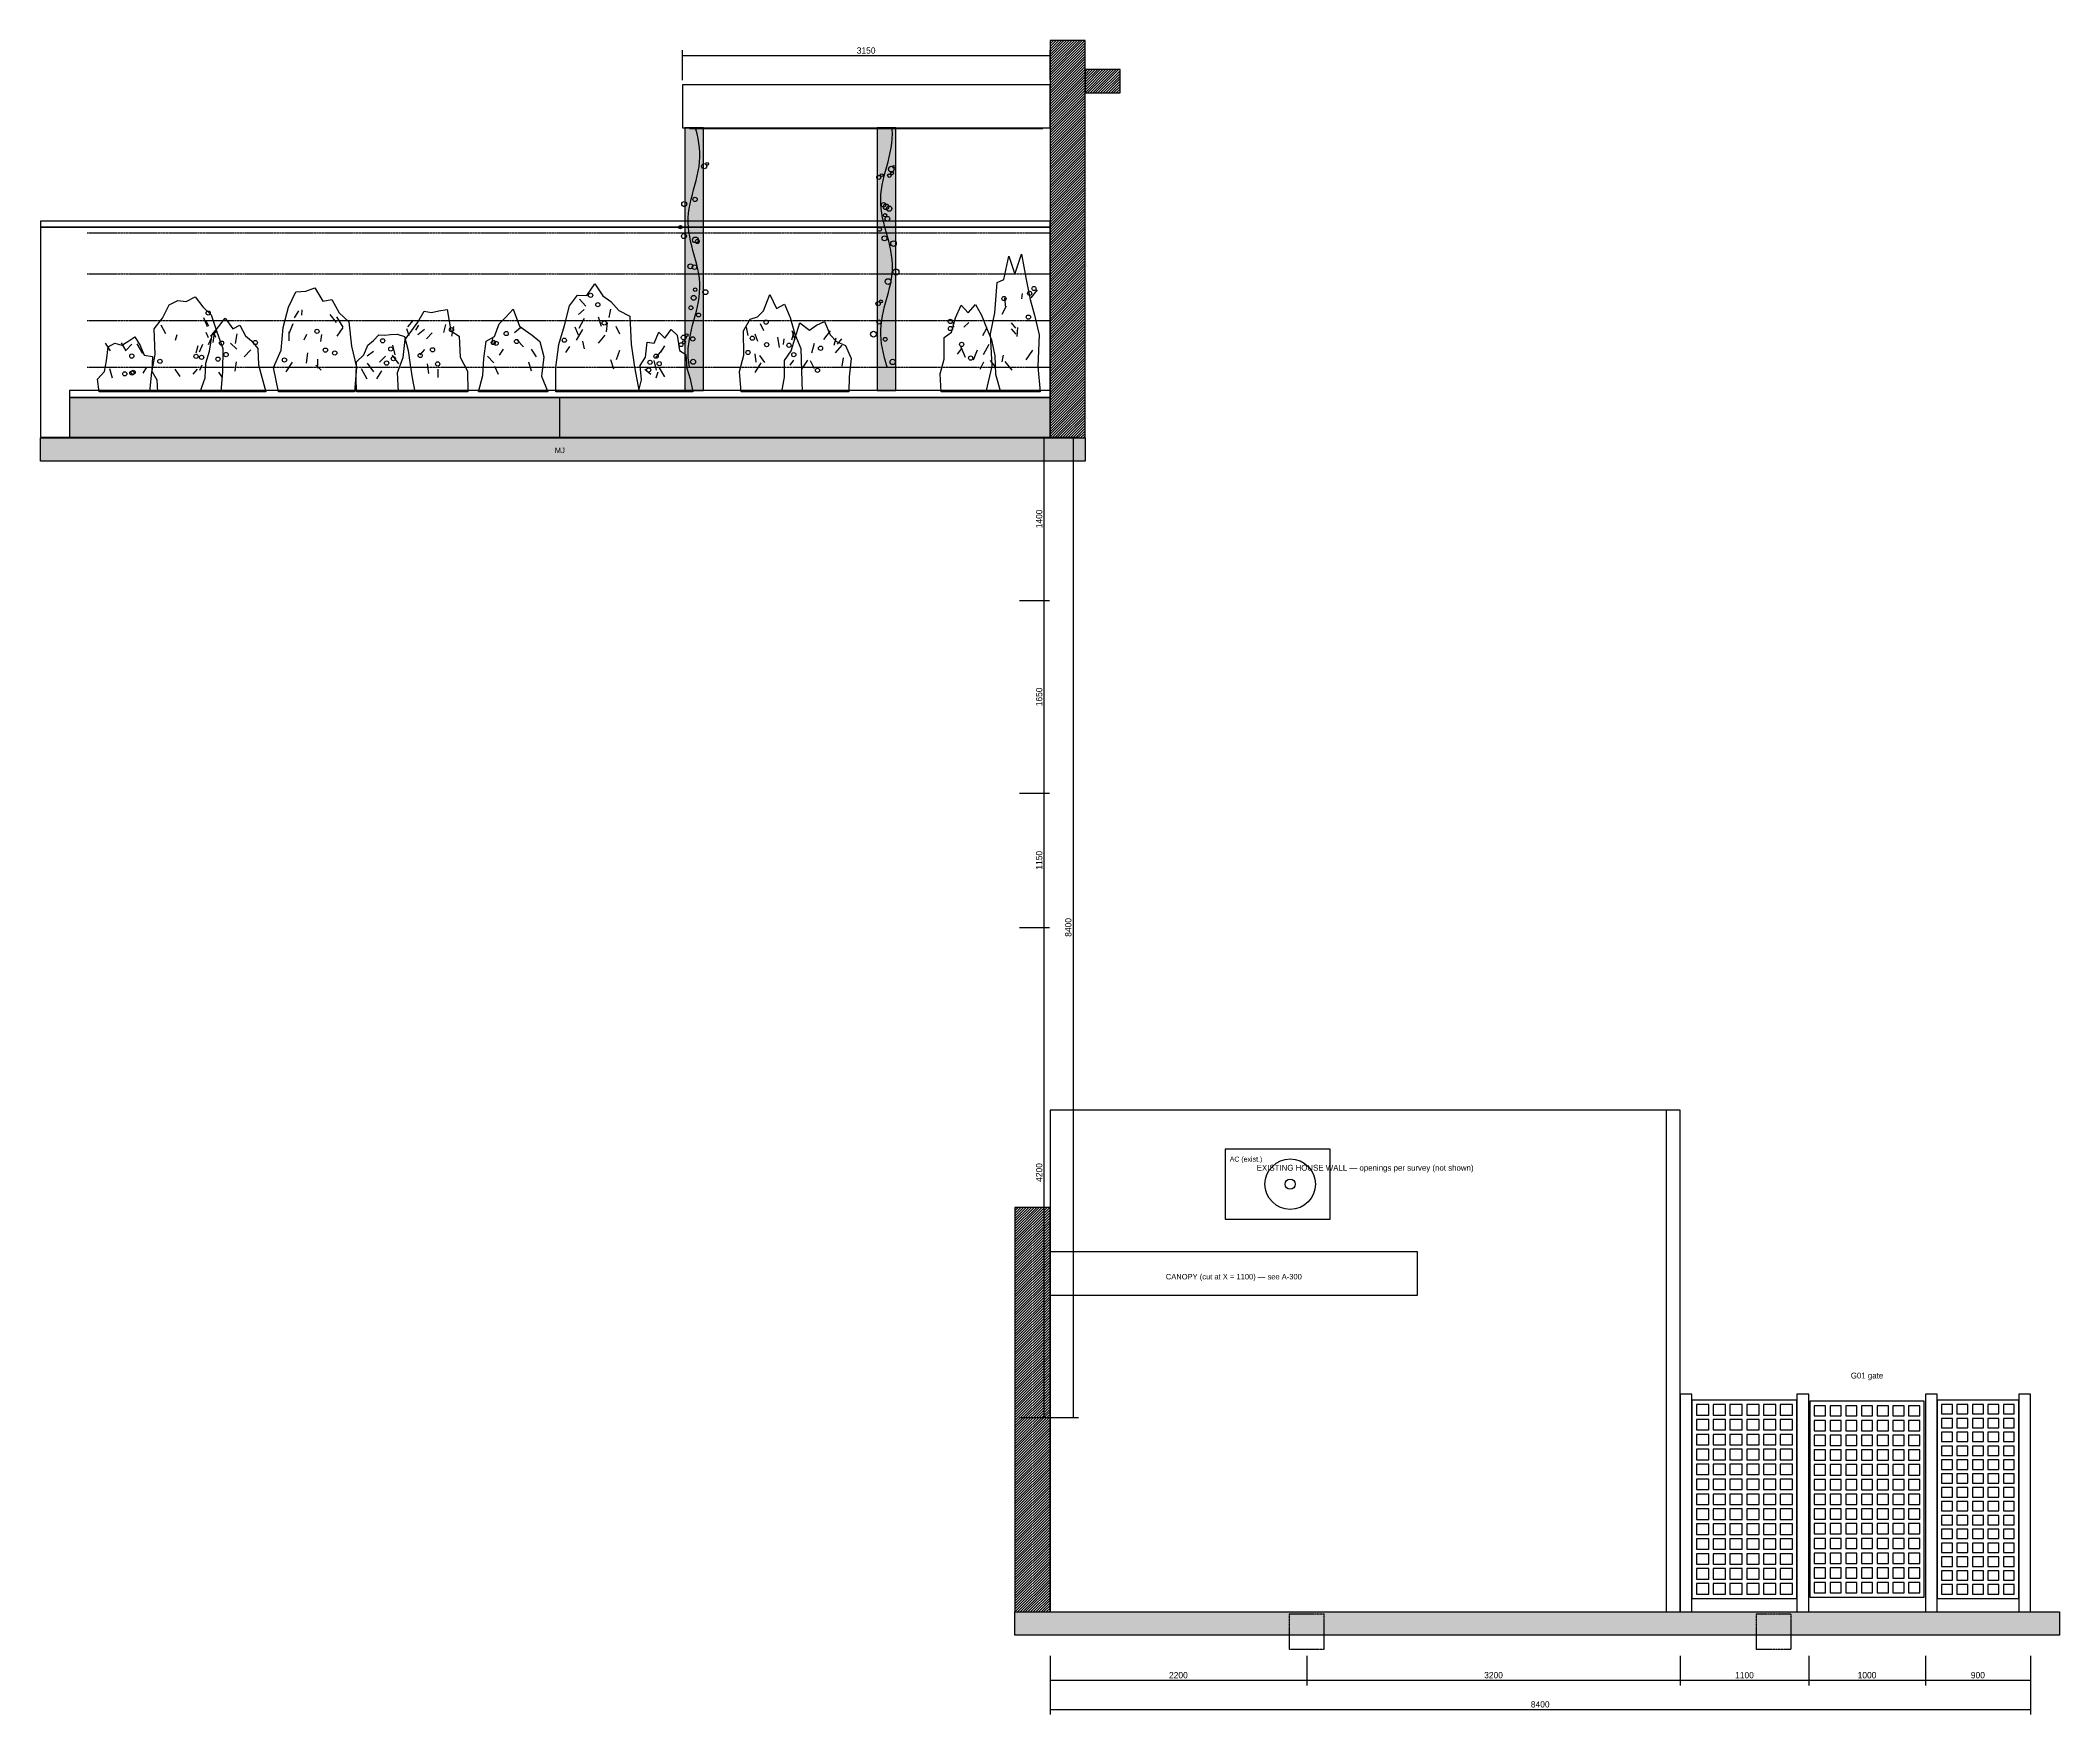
# Model space of a CAD drawing. Header units: millimetres. Extents: x -3750 to 66350, y -83500 to 3000.
# Drawn here: x 21350 to 38650, y -30945 to -16600 of the extents above; entities that cross this region are included whole.
import ezdxf
from ezdxf.enums import TextEntityAlignment as Align

# ---------------------------------------------------------------- set-up
doc = ezdxf.new("R2010")
doc.units = ezdxf.units.MM
doc.linetypes.add('DASHED', pattern=[1.524, 1.27, -0.254])
for name, color, linetype in [('A-DIMS', 3, 'Continuous'), ('A-HATCH', 9, 'Continuous'), ('A-TEXT', 2, 'Continuous'), ('A-TIMBER', 30, 'Continuous'), ('A-WALL', 7, 'Continuous'), ('L-PLANT', 94, 'Continuous')]:
    doc.layers.add(name, color=color, linetype=linetype)

msp = doc.modelspace()

# ---------------------------------------------------------------- texts
at = {"layer": 'A-DIMS'}
for s, p in [('3150', (28425, -16730)), ('2200', (31100, -30650)), ('3200', (33800, -30650)), ('1100', (35950, -30650)), ('1000', (37000, -30650)), ('900', (37950, -30650)), ('8400', (34200, -30900))]:
    msp.add_text(s, height=54, dxfattribs=at).set_placement(p, align=Align.BOTTOM_CENTER)
for s, p in [('1400', (29950, -20700)), ('1650', (29950, -22225)), ('1150', (29950, -23625)), ('8400', (30200, -24200)), ('4200', (29950, -26300))]:
    msp.add_text(s, height=54, rotation=90, dxfattribs=at).set_placement(p, align=Align.BOTTOM_CENTER)
at = {"layer": 'A-TEXT'}
for s, height, p in [('MJ', 46.8, (25800, -20150)), ('EXISTING HOUSE WALL — openings per survey (not shown)', 50.4, (32700, -26300)), ('CANOPY (cut at X = 1100) — see A-300', 46.8, (31575, -27230)), ('G01 gate', 50.4, (37000, -28080))]:
    msp.add_text(s, height=height, dxfattribs=at).set_placement(p, align=Align.BOTTOM_CENTER)
msp.add_text('AC (exist.)', height=43.2, dxfattribs=at).set_placement((31540, -26220), align=Align.BOTTOM_LEFT)

# ---------------------------------------------------------------- hatches: boundary and pattern name
at = {"layer": 'A-HATCH'}
h = msp.add_hatch(dxfattribs=at)
h.set_pattern_fill('ANSI31', scale=5)
h.paths.add_polyline_path([(30000, -20005), (30300, -20005), (30300, -16600), (30000, -16600)])
h = msp.add_hatch(dxfattribs=at)
h.set_pattern_fill('ANSI31', scale=5)
h.paths.add_polyline_path([(30300, -17050), (30600, -17050), (30600, -16850), (30300, -16850)])
h = msp.add_hatch(dxfattribs=at)
h.set_pattern_fill('ANSI36', scale=5)
h.paths.add_polyline_path([(26870, -19600), (27030, -19600), (27030, -17350), (26870, -17350)])
h = msp.add_hatch(dxfattribs=at)
h.set_pattern_fill('ANSI36', scale=5)
h.paths.add_polyline_path([(28520, -19600), (28680, -19600), (28680, -17350), (28520, -17350)])
msp.add_hatch(color=8, dxfattribs=at).paths.add_polyline_path([(21600, -20005), (30000, -20005), (30000, -19660), (21600, -19660)])
h = msp.add_hatch(dxfattribs=at)
h.set_pattern_fill('EARTH', scale=5)
h.paths.add_polyline_path([(21350, -20005), (30300, -20005), (30300, -20205), (21350, -20205)])
h = msp.add_hatch(dxfattribs=at)
h.set_pattern_fill('ANSI31', scale=5)
h.paths.add_polyline_path([(29700, -30065), (30000, -30065), (30000, -26600), (29700, -26600)])
h = msp.add_hatch(dxfattribs=at)
h.set_pattern_fill('EARTH', scale=5)
h.paths.add_polyline_path([(29700, -30065), (38650, -30065), (38650, -30265), (29700, -30265)])

# ---------------------------------------------------------------- linework, layer by layer
at = {"layer": 'A-DIMS'}
for p, q in [((26850, -16940), (26850, -16685)), ((26850, -16730), (30000, -16730)), ((30000, -16940), (30000, -16685)), ((29740, -20000), (29995, -20000)), ((29740, -20000), (30245, -20000)), ((29950, -21400), (29950, -20000)), ((30200, -28400), (30200, -20000)), ((29740, -21400), (29995, -21400)), ((29740, -21400), (29995, -21400)), ((29950, -23050), (29950, -21400)), ((29740, -23050), (29995, -23050)), ((29740, -23050), (29995, -23050)), ((29950, -24200), (29950, -23050)), ((29740, -24200), (29995, -24200)), ((29740, -24200), (29995, -24200)), ((29950, -28400), (29950, -24200)), ((29740, -28400), (29995, -28400)), ((29740, -28400), (30245, -28400)), ((30000, -30440), (30000, -30695)), ((30000, -30440), (30000, -30945)), ((32200, -30440), (32200, -30695)), ((32200, -30440), (32200, -30695)), ((35400, -30440), (35400, -30695)), ((35400, -30440), (35400, -30695)), ((36500, -30440), (36500, -30695)), ((36500, -30440), (36500, -30695)), ((37500, -30440), (37500, -30695)), ((37500, -30440), (37500, -30695)), ((38400, -30440), (38400, -30695)), ((38400, -30440), (38400, -30945)), ((30000, -30650), (32200, -30650)), ((32200, -30650), (35400, -30650)), ((35400, -30650), (36500, -30650)), ((36500, -30650), (37500, -30650)), ((37500, -30650), (38400, -30650)), ((30000, -30900), (38400, -30900))]:
    msp.add_line(p, q, dxfattribs=at)
at = {"layer": 'A-TIMBER'}
for points in [[(35500, -29950), (36400, -29950), (36400, -28250), (35500, -28250)], [(35538, -28378), (35644, -28378), (35644, -28288), (35538, -28288)], [(35682, -28378), (35787, -28378), (35787, -28288), (35682, -28288)], [(35825, -28378), (35931, -28378), (35931, -28288), (35825, -28288)], [(35969, -28378), (36075, -28378), (36075, -28288), (35969, -28288)], [(36113, -28378), (36218, -28378), (36218, -28288), (36113, -28288)], [(36256, -28378), (36362, -28378), (36362, -28288), (36256, -28288)], [(36510, -29940), (37490, -29940), (37490, -28260), (36510, -28260)], [(36548, -28386), (36645, -28386), (36645, -28298), (36548, -28298)], [(36683, -28386), (36779, -28386), (36779, -28298), (36683, -28298)], [(36817, -28386), (36914, -28386), (36914, -28298), (36817, -28298)], [(36952, -28386), (37048, -28386), (37048, -28298), (36952, -28298)], [(37086, -28386), (37183, -28386), (37183, -28298), (37086, -28298)], [(37221, -28386), (37317, -28386), (37317, -28298), (37221, -28298)], [(37355, -28386), (37452, -28386), (37452, -28298), (37355, -28298)], [(37600, -29950), (38300, -29950), (38300, -28250), (37600, -28250)], [(37638, -28369), (37732, -28369), (37732, -28288), (37638, -28288)], [(37770, -28369), (37865, -28369), (37865, -28288), (37770, -28288)], [(37903, -28369), (37997, -28369), (37997, -28288), (37903, -28288)], [(38035, -28369), (38130, -28369), (38130, -28288), (38035, -28288)], [(38168, -28369), (38262, -28369), (38262, -28288), (38168, -28288)], [(35538, -28506), (35644, -28506), (35644, -28416), (35538, -28416)], [(35538, -28634), (35644, -28634), (35644, -28544), (35538, -28544)], [(35682, -28506), (35787, -28506), (35787, -28416), (35682, -28416)], [(35682, -28634), (35787, -28634), (35787, -28544), (35682, -28544)], [(35825, -28506), (35931, -28506), (35931, -28416), (35825, -28416)], [(35825, -28634), (35931, -28634), (35931, -28544), (35825, -28544)], [(35969, -28506), (36075, -28506), (36075, -28416), (35969, -28416)], [(35969, -28634), (36075, -28634), (36075, -28544), (35969, -28544)], [(36113, -28506), (36218, -28506), (36218, -28416), (36113, -28416)], [(36113, -28634), (36218, -28634), (36218, -28544), (36113, -28544)], [(36256, -28506), (36362, -28506), (36362, -28416), (36256, -28416)], [(36256, -28634), (36362, -28634), (36362, -28544), (36256, -28544)], [(36548, -28513), (36645, -28513), (36645, -28424), (36548, -28424)], [(36683, -28513), (36779, -28513), (36779, -28424), (36683, -28424)], [(36817, -28513), (36914, -28513), (36914, -28424), (36817, -28424)], [(36952, -28513), (37048, -28513), (37048, -28424), (36952, -28424)], [(37086, -28513), (37183, -28513), (37183, -28424), (37086, -28424)], [(37221, -28513), (37317, -28513), (37317, -28424), (37221, -28424)], [(37355, -28513), (37452, -28513), (37452, -28424), (37355, -28424)], [(37638, -28487), (37732, -28487), (37732, -28407), (37638, -28407)], [(37638, -28606), (37732, -28606), (37732, -28525), (37638, -28525)], [(37770, -28487), (37865, -28487), (37865, -28407), (37770, -28407)], [(37770, -28606), (37865, -28606), (37865, -28525), (37770, -28525)], [(37903, -28487), (37997, -28487), (37997, -28407), (37903, -28407)], [(37903, -28606), (37997, -28606), (37997, -28525), (37903, -28525)], [(38035, -28487), (38130, -28487), (38130, -28407), (38035, -28407)], [(38035, -28606), (38130, -28606), (38130, -28525), (38035, -28525)], [(38168, -28487), (38262, -28487), (38262, -28407), (38168, -28407)], [(38168, -28606), (38262, -28606), (38262, -28525), (38168, -28525)], [(35538, -28761), (35644, -28761), (35644, -28672), (35538, -28672)], [(35682, -28761), (35787, -28761), (35787, -28672), (35682, -28672)], [(35825, -28761), (35931, -28761), (35931, -28672), (35825, -28672)], [(35969, -28761), (36075, -28761), (36075, -28672), (35969, -28672)], [(36113, -28761), (36218, -28761), (36218, -28672), (36113, -28672)], [(36256, -28761), (36362, -28761), (36362, -28672), (36256, -28672)], [(36548, -28639), (36645, -28639), (36645, -28551), (36548, -28551)], [(36548, -28765), (36645, -28765), (36645, -28677), (36548, -28677)], [(36683, -28639), (36779, -28639), (36779, -28551), (36683, -28551)], [(36683, -28765), (36779, -28765), (36779, -28677), (36683, -28677)], [(36817, -28639), (36914, -28639), (36914, -28551), (36817, -28551)], [(36817, -28765), (36914, -28765), (36914, -28677), (36817, -28677)], [(36952, -28639), (37048, -28639), (37048, -28551), (36952, -28551)], [(36952, -28765), (37048, -28765), (37048, -28677), (36952, -28677)], [(37086, -28639), (37183, -28639), (37183, -28551), (37086, -28551)], [(37086, -28765), (37183, -28765), (37183, -28677), (37086, -28677)], [(37221, -28639), (37317, -28639), (37317, -28551), (37221, -28551)], [(37221, -28765), (37317, -28765), (37317, -28677), (37221, -28677)], [(37355, -28639), (37452, -28639), (37452, -28551), (37355, -28551)], [(37355, -28765), (37452, -28765), (37452, -28677), (37355, -28677)], [(37638, -28725), (37732, -28725), (37732, -28644), (37638, -28644)], [(37770, -28725), (37865, -28725), (37865, -28644), (37770, -28644)], [(37903, -28725), (37997, -28725), (37997, -28644), (37903, -28644)], [(38035, -28725), (38130, -28725), (38130, -28644), (38035, -28644)], [(38168, -28725), (38262, -28725), (38262, -28644), (38168, -28644)], [(35538, -28889), (35644, -28889), (35644, -28799), (35538, -28799)], [(35682, -28889), (35787, -28889), (35787, -28799), (35682, -28799)], [(35825, -28889), (35931, -28889), (35931, -28799), (35825, -28799)], [(35969, -28889), (36075, -28889), (36075, -28799), (35969, -28799)], [(36113, -28889), (36218, -28889), (36218, -28799), (36113, -28799)], [(36256, -28889), (36362, -28889), (36362, -28799), (36256, -28799)], [(36548, -28892), (36645, -28892), (36645, -28803), (36548, -28803)], [(36683, -28892), (36779, -28892), (36779, -28803), (36683, -28803)], [(36817, -28892), (36914, -28892), (36914, -28803), (36817, -28803)], [(36952, -28892), (37048, -28892), (37048, -28803), (36952, -28803)], [(37086, -28892), (37183, -28892), (37183, -28803), (37086, -28803)], [(37221, -28892), (37317, -28892), (37317, -28803), (37221, -28803)], [(37355, -28892), (37452, -28892), (37452, -28803), (37355, -28803)], [(37638, -28844), (37732, -28844), (37732, -28763), (37638, -28763)], [(37638, -28962), (37732, -28962), (37732, -28882), (37638, -28882)], [(37770, -28844), (37865, -28844), (37865, -28763), (37770, -28763)], [(37770, -28962), (37865, -28962), (37865, -28882), (37770, -28882)], [(37903, -28844), (37997, -28844), (37997, -28763), (37903, -28763)], [(37903, -28962), (37997, -28962), (37997, -28882), (37903, -28882)], [(38035, -28844), (38130, -28844), (38130, -28763), (38035, -28763)], [(38035, -28962), (38130, -28962), (38130, -28882), (38035, -28882)], [(38168, -28844), (38262, -28844), (38262, -28763), (38168, -28763)], [(38168, -28962), (38262, -28962), (38262, -28882), (38168, -28882)], [(35538, -29017), (35644, -29017), (35644, -28927), (35538, -28927)], [(35538, -29145), (35644, -29145), (35644, -29055), (35538, -29055)], [(35682, -29017), (35787, -29017), (35787, -28927), (35682, -28927)], [(35682, -29145), (35787, -29145), (35787, -29055), (35682, -29055)], [(35825, -29017), (35931, -29017), (35931, -28927), (35825, -28927)], [(35825, -29145), (35931, -29145), (35931, -29055), (35825, -29055)], [(35969, -29017), (36075, -29017), (36075, -28927), (35969, -28927)], [(35969, -29145), (36075, -29145), (36075, -29055), (35969, -29055)], [(36113, -29017), (36218, -29017), (36218, -28927), (36113, -28927)], [(36113, -29145), (36218, -29145), (36218, -29055), (36113, -29055)], [(36256, -29017), (36362, -29017), (36362, -28927), (36256, -28927)], [(36256, -29145), (36362, -29145), (36362, -29055), (36256, -29055)], [(36548, -29018), (36645, -29018), (36645, -28930), (36548, -28930)], [(36548, -29144), (36645, -29144), (36645, -29056), (36548, -29056)], [(36683, -29018), (36779, -29018), (36779, -28930), (36683, -28930)], [(36683, -29144), (36779, -29144), (36779, -29056), (36683, -29056)], [(36817, -29018), (36914, -29018), (36914, -28930), (36817, -28930)], [(36817, -29144), (36914, -29144), (36914, -29056), (36817, -29056)], [(36952, -29018), (37048, -29018), (37048, -28930), (36952, -28930)], [(36952, -29144), (37048, -29144), (37048, -29056), (36952, -29056)], [(37086, -29018), (37183, -29018), (37183, -28930), (37086, -28930)], [(37086, -29144), (37183, -29144), (37183, -29056), (37086, -29056)], [(37221, -29018), (37317, -29018), (37317, -28930), (37221, -28930)], [(37221, -29144), (37317, -29144), (37317, -29056), (37221, -29056)], [(37355, -29018), (37452, -29018), (37452, -28930), (37355, -28930)], [(37355, -29144), (37452, -29144), (37452, -29056), (37355, -29056)], [(37638, -29081), (37732, -29081), (37732, -29000), (37638, -29000)], [(37770, -29081), (37865, -29081), (37865, -29000), (37770, -29000)], [(37903, -29081), (37997, -29081), (37997, -29000), (37903, -29000)], [(38035, -29081), (38130, -29081), (38130, -29000), (38035, -29000)], [(38168, -29081), (38262, -29081), (38262, -29000), (38168, -29000)], [(35538, -29273), (35644, -29273), (35644, -29183), (35538, -29183)], [(35682, -29273), (35787, -29273), (35787, -29183), (35682, -29183)], [(35825, -29273), (35931, -29273), (35931, -29183), (35825, -29183)], [(35969, -29273), (36075, -29273), (36075, -29183), (35969, -29183)], [(36113, -29273), (36218, -29273), (36218, -29183), (36113, -29183)], [(36256, -29273), (36362, -29273), (36362, -29183), (36256, -29183)], [(36548, -29270), (36645, -29270), (36645, -29182), (36548, -29182)], [(36683, -29270), (36779, -29270), (36779, -29182), (36683, -29182)], [(36817, -29270), (36914, -29270), (36914, -29182), (36817, -29182)], [(36952, -29270), (37048, -29270), (37048, -29182), (36952, -29182)], [(37086, -29270), (37183, -29270), (37183, -29182), (37086, -29182)], [(37221, -29270), (37317, -29270), (37317, -29182), (37221, -29182)], [(37355, -29270), (37452, -29270), (37452, -29182), (37355, -29182)], [(37638, -29200), (37732, -29200), (37732, -29119), (37638, -29119)], [(37770, -29200), (37865, -29200), (37865, -29119), (37770, -29119)], [(37903, -29200), (37997, -29200), (37997, -29119), (37903, -29119)], [(38035, -29200), (38130, -29200), (38130, -29119), (38035, -29119)], [(38168, -29200), (38262, -29200), (38262, -29119), (38168, -29119)], [(35538, -29401), (35644, -29401), (35644, -29311), (35538, -29311)], [(35682, -29401), (35787, -29401), (35787, -29311), (35682, -29311)], [(35825, -29401), (35931, -29401), (35931, -29311), (35825, -29311)], [(35969, -29401), (36075, -29401), (36075, -29311), (35969, -29311)], [(36113, -29401), (36218, -29401), (36218, -29311), (36113, -29311)], [(36256, -29401), (36362, -29401), (36362, -29311), (36256, -29311)], [(36548, -29397), (36645, -29397), (36645, -29308), (36548, -29308)], [(36683, -29397), (36779, -29397), (36779, -29308), (36683, -29308)], [(36817, -29397), (36914, -29397), (36914, -29308), (36817, -29308)], [(36952, -29397), (37048, -29397), (37048, -29308), (36952, -29308)], [(37086, -29397), (37183, -29397), (37183, -29308), (37086, -29308)], [(37221, -29397), (37317, -29397), (37317, -29308), (37221, -29308)], [(37355, -29397), (37452, -29397), (37452, -29308), (37355, -29308)], [(37638, -29318), (37732, -29318), (37732, -29238), (37638, -29238)], [(37638, -29437), (37732, -29437), (37732, -29356), (37638, -29356)], [(37770, -29318), (37865, -29318), (37865, -29238), (37770, -29238)], [(37770, -29437), (37865, -29437), (37865, -29356), (37770, -29356)], [(37903, -29318), (37997, -29318), (37997, -29238), (37903, -29238)], [(37903, -29437), (37997, -29437), (37997, -29356), (37903, -29356)], [(38035, -29318), (38130, -29318), (38130, -29238), (38035, -29238)], [(38035, -29437), (38130, -29437), (38130, -29356), (38035, -29356)], [(38168, -29318), (38262, -29318), (38262, -29238), (38168, -29238)], [(38168, -29437), (38262, -29437), (38262, -29356), (38168, -29356)], [(35538, -29528), (35644, -29528), (35644, -29439), (35538, -29439)], [(35538, -29656), (35644, -29656), (35644, -29566), (35538, -29566)], [(35682, -29528), (35787, -29528), (35787, -29439), (35682, -29439)], [(35682, -29656), (35787, -29656), (35787, -29566), (35682, -29566)], [(35825, -29528), (35931, -29528), (35931, -29439), (35825, -29439)], [(35825, -29656), (35931, -29656), (35931, -29566), (35825, -29566)], [(35969, -29528), (36075, -29528), (36075, -29439), (35969, -29439)], [(35969, -29656), (36075, -29656), (36075, -29566), (35969, -29566)], [(36113, -29528), (36218, -29528), (36218, -29439), (36113, -29439)], [(36113, -29656), (36218, -29656), (36218, -29566), (36113, -29566)], [(36256, -29528), (36362, -29528), (36362, -29439), (36256, -29439)], [(36256, -29656), (36362, -29656), (36362, -29566), (36256, -29566)], [(36548, -29523), (36645, -29523), (36645, -29435), (36548, -29435)], [(36548, -29649), (36645, -29649), (36645, -29561), (36548, -29561)], [(36683, -29523), (36779, -29523), (36779, -29435), (36683, -29435)], [(36683, -29649), (36779, -29649), (36779, -29561), (36683, -29561)], [(36817, -29523), (36914, -29523), (36914, -29435), (36817, -29435)], [(36817, -29649), (36914, -29649), (36914, -29561), (36817, -29561)], [(36952, -29523), (37048, -29523), (37048, -29435), (36952, -29435)], [(36952, -29649), (37048, -29649), (37048, -29561), (36952, -29561)], [(37086, -29523), (37183, -29523), (37183, -29435), (37086, -29435)], [(37086, -29649), (37183, -29649), (37183, -29561), (37086, -29561)], [(37221, -29523), (37317, -29523), (37317, -29435), (37221, -29435)], [(37221, -29649), (37317, -29649), (37317, -29561), (37221, -29561)], [(37355, -29523), (37452, -29523), (37452, -29435), (37355, -29435)], [(37355, -29649), (37452, -29649), (37452, -29561), (37355, -29561)], [(37638, -29556), (37732, -29556), (37732, -29475), (37638, -29475)], [(37770, -29556), (37865, -29556), (37865, -29475), (37770, -29475)], [(37903, -29556), (37997, -29556), (37997, -29475), (37903, -29475)], [(38035, -29556), (38130, -29556), (38130, -29475), (38035, -29475)], [(38168, -29556), (38262, -29556), (38262, -29475), (38168, -29475)], [(35538, -29784), (35644, -29784), (35644, -29694), (35538, -29694)], [(35682, -29784), (35787, -29784), (35787, -29694), (35682, -29694)], [(35825, -29784), (35931, -29784), (35931, -29694), (35825, -29694)], [(35969, -29784), (36075, -29784), (36075, -29694), (35969, -29694)], [(36113, -29784), (36218, -29784), (36218, -29694), (36113, -29694)], [(36256, -29784), (36362, -29784), (36362, -29694), (36256, -29694)], [(36548, -29776), (36645, -29776), (36645, -29687), (36548, -29687)], [(36683, -29776), (36779, -29776), (36779, -29687), (36683, -29687)], [(36817, -29776), (36914, -29776), (36914, -29687), (36817, -29687)], [(36952, -29776), (37048, -29776), (37048, -29687), (36952, -29687)], [(37086, -29776), (37183, -29776), (37183, -29687), (37086, -29687)], [(37221, -29776), (37317, -29776), (37317, -29687), (37221, -29687)], [(37355, -29776), (37452, -29776), (37452, -29687), (37355, -29687)], [(37638, -29675), (37732, -29675), (37732, -29594), (37638, -29594)], [(37638, -29793), (37732, -29793), (37732, -29713), (37638, -29713)], [(37770, -29675), (37865, -29675), (37865, -29594), (37770, -29594)], [(37770, -29793), (37865, -29793), (37865, -29713), (37770, -29713)], [(37903, -29675), (37997, -29675), (37997, -29594), (37903, -29594)], [(37903, -29793), (37997, -29793), (37997, -29713), (37903, -29713)], [(38035, -29675), (38130, -29675), (38130, -29594), (38035, -29594)], [(38035, -29793), (38130, -29793), (38130, -29713), (38035, -29713)], [(38168, -29675), (38262, -29675), (38262, -29594), (38168, -29594)], [(38168, -29793), (38262, -29793), (38262, -29713), (38168, -29713)], [(35538, -29912), (35644, -29912), (35644, -29822), (35538, -29822)], [(35682, -29912), (35787, -29912), (35787, -29822), (35682, -29822)], [(35825, -29912), (35931, -29912), (35931, -29822), (35825, -29822)], [(35969, -29912), (36075, -29912), (36075, -29822), (35969, -29822)], [(36113, -29912), (36218, -29912), (36218, -29822), (36113, -29822)], [(36256, -29912), (36362, -29912), (36362, -29822), (36256, -29822)], [(36548, -29902), (36645, -29902), (36645, -29814), (36548, -29814)], [(36683, -29902), (36779, -29902), (36779, -29814), (36683, -29814)], [(36817, -29902), (36914, -29902), (36914, -29814), (36817, -29814)], [(36952, -29902), (37048, -29902), (37048, -29814), (36952, -29814)], [(37086, -29902), (37183, -29902), (37183, -29814), (37086, -29814)], [(37221, -29902), (37317, -29902), (37317, -29814), (37221, -29814)], [(37355, -29902), (37452, -29902), (37452, -29814), (37355, -29814)], [(37638, -29912), (37732, -29912), (37732, -29831), (37638, -29831)], [(37770, -29912), (37865, -29912), (37865, -29831), (37770, -29831)], [(37903, -29912), (37997, -29912), (37997, -29831), (37903, -29831)], [(38035, -29912), (38130, -29912), (38130, -29831), (38035, -29831)], [(38168, -29912), (38262, -29912), (38262, -29831), (38168, -29831)]]:
    msp.add_lwpolyline(points, close=True, dxfattribs=at)
at = {"layer": 'A-WALL'}
for p, q in [((26910, -17354), (29940, -17354)), ((25800, -20005), (25800, -19660)), ((21350, -20005), (30300, -20005)), ((29700, -30065), (38650, -30065))]:
    msp.add_line(p, q, dxfattribs=at)
at = {"layer": 'A-WALL', "linetype": 'DASHED'}
for p, q in [((21750, -18250), (30000, -18250)), ((21750, -18600), (30000, -18600)), ((21750, -19000), (30000, -19000)), ((21750, -19400), (30000, -19400))]:
    msp.add_line(p, q, dxfattribs=at)
at = {"layer": 'A-WALL'}
for points in [[(30000, -20005), (30300, -20005), (30300, -16600), (30000, -16600)], [(30300, -17050), (30600, -17050), (30600, -16850), (30300, -16850)], [(26850, -17350), (30000, -17350), (30000, -16980), (26850, -16980)], [(26870, -19600), (27030, -19600), (27030, -17350), (26870, -17350)], [(28520, -19600), (28680, -19600), (28680, -17350), (28520, -17350)], [(21350, -18200), (30000, -18200), (30000, -18150), (21350, -18150)], [(21350, -20000), (30000, -20000), (30000, -18200), (21350, -18200)], [(21600, -19660), (30000, -19660), (30000, -19600), (21600, -19600)], [(21600, -20005), (30000, -20005), (30000, -19660), (21600, -19660)], [(21350, -20005), (30300, -20005), (30300, -20205), (21350, -20205)], [(30000, -30065), (35400, -30065), (35400, -25765), (30000, -25765)], [(35280, -30065), (35400, -30065), (35400, -25765), (35280, -25765)], [(31500, -26700), (32400, -26700), (32400, -26100), (31500, -26100)], [(29700, -30065), (30000, -30065), (30000, -26600), (29700, -26600)], [(30000, -27350), (33150, -27350), (33150, -26980), (30000, -26980)], [(35400, -30065), (35500, -30065), (35500, -28200), (35400, -28200)], [(36400, -30065), (36500, -30065), (36500, -28200), (36400, -28200)], [(36510, -29940), (37490, -29940), (37490, -28260), (36510, -28260)], [(37500, -30065), (37600, -30065), (37600, -28200), (37500, -28200)], [(38300, -30065), (38400, -30065), (38400, -28200), (38300, -28200)], [(29700, -30065), (38650, -30065), (38650, -30265), (29700, -30265)]]:
    msp.add_lwpolyline(points, close=True, dxfattribs=at)
at = {"layer": 'A-WALL', "linetype": 'DASHED'}
for points in [[(32050, -30385), (32350, -30385), (32350, -30085), (32050, -30085)], [(36050, -30385), (36350, -30385), (36350, -30085), (36050, -30085)]]:
    msp.add_lwpolyline(points, close=True, dxfattribs=at)
at = {"layer": 'A-WALL'}
for centre, radius in [((27062, -17658), 12), ((28558, -17754), 12), ((28648, -17739), 12), ((28665, -17683), 12), ((26064, -18784), 18), ((26126, -18864), 18), ((28552, -18836), 12), ((29606, -18812), 18), ((29826, -18767), 18), ((29863, -18726), 18), ((22788, -18936), 18), ((26181, -19021), 18), ((27568, -19014), 18), ((29145, -19008), 18), ((29815, -18971), 18), ((22902, -19194), 18), ((23192, -19189), 18), ((23720, -19093), 18), ((24282, -19174), 18), ((24872, -19079), 18), ((25231, -19189), 18), ((25255, -19196), 18), ((25341, -19112), 18), ((25430, -19180), 18), ((25839, -19169), 18), ((26864, -19187), 12), ((26887, -19126), 12), ((27450, -19152), 18), ((27572, -19207), 18), ((27764, -19212), 18), ((29147, -19069), 18), ((29243, -19205), 18), ((22133, -19305), 18), ((22374, -19350), 18), ((22683, -19307), 18), ((22731, -19316), 18), ((22872, -19331), 18), ((22941, -19292), 18), ((23441, -19339), 18), ((23792, -19254), 18), ((23872, -19279), 18), ((24316, -19365), 18), ((24352, -19244), 18), ((24374, -19327), 18), ((24604, -19300), 18), ((24710, -19251), 18), ((24754, -19372), 18), ((26573, -19358), 18), ((26625, -19306), 18), ((26652, -19370), 18), ((27413, -19274), 18), ((27805, -19293), 18), ((28034, -19238), 18), ((29320, -19322), 18), ((22073, -19457), 18), ((22134, -19450), 18), ((22145, -19444), 18), ((26562, -19424), 18), ((28008, -19427), 18), ((32058, -26400), 216), ((32058, -26400), 43.2)]:
    msp.add_circle(centre, radius, dxfattribs=at)
at = {"layer": 'L-PLANT'}
for p, q in [((26024, -18876), (25968, -18817)), ((29622, -18889), (29612, -18806)), ((29759, -18815), (29764, -18768)), ((29838, -18805), (29892, -18736)), ((22783, -19053), (22749, -18976)), ((22794, -19050), (22770, -19003)), ((23481, -19111), (23516, -19026)), ((23526, -18977), (23564, -18918)), ((23590, -18955), (23593, -18910)), ((23888, -19018), (23834, -18949)), ((23945, -19057), (23890, -18968)), ((24497, -19054), (24546, -18996)), ((25959, -18948), (26009, -18907)), ((25967, -19067), (26013, -18981)), ((26156, -19051), (26131, -18972)), ((26201, -19096), (26208, -19018)), ((26224, -18974), (26237, -18902)), ((27548, -19088), (27520, -19028)), ((29175, -19056), (29171, -19015)), ((29263, -19057), (29305, -19016)), ((29591, -18946), (29628, -18874)), ((29707, -19066), (29669, -19021)), ((21951, -19260), (21909, -19194)), ((22085, -19261), (22046, -19191)), ((22085, -19253), (22133, -19203)), ((22228, -19284), (22180, -19200)), ((22425, -19114), (22385, -19041)), ((22509, -19168), (22522, -19119)), ((22714, -19269), (22743, -19202)), ((22790, -19149), (22769, -19102)), ((22791, -19206), (22815, -19149)), ((22807, -19132), (22864, -19089)), ((22829, -19189), (22842, -19109)), ((22854, -19147), (22835, -19102)), ((23033, -19245), (22978, -19194)), ((23022, -19197), (23036, -19113)), ((23482, -19175), (23482, -19097)), ((23609, -19166), (23633, -19117)), ((23752, -19179), (23761, -19120)), ((23892, -19133), (23943, -19059)), ((24511, -19131), (24489, -19072)), ((24567, -19084), (24593, -19040)), ((24585, -19120), (24641, -19075)), ((24658, -19156), (24708, -19107)), ((24807, -19103), (24824, -19033)), ((24874, -19134), (24893, -19051)), ((25220, -19196), (25225, -19151)), ((25412, -19104), (25464, -19059)), ((25490, -19227), (25437, -19172)), ((25959, -19125), (25931, -19058)), ((25942, -19168), (25998, -19078)), ((26011, -19243), (25997, -19176)), ((26131, -19193), (26189, -19126)), ((26315, -19117), (26282, -19051)), ((27415, -19130), (27400, -19056)), ((27496, -19180), (27475, -19116)), ((27682, -19230), (27667, -19142)), ((27717, -19205), (27722, -19158)), ((27789, -19167), (27808, -19093)), ((27818, -19165), (27791, -19090)), ((27959, -19276), (27983, -19195)), ((28062, -19163), (28118, -19088)), ((28150, -19210), (28167, -19149)), ((28179, -19202), (28217, -19156)), ((29425, -19129), (29463, -19060)), ((29430, -19291), (29478, -19202)), ((29710, -19118), (29671, -19072)), ((29719, -19138), (29725, -19061)), ((22684, -19278), (22703, -19214)), ((23019, -19434), (23030, -19354)), ((23097, -19311), (23154, -19252)), ((23457, -19439), (23510, -19357)), ((23629, -19366), (23641, -19278)), ((23728, -19409), (23727, -19330)), ((24149, -19304), (24205, -19262)), ((24207, -19439), (24153, -19365)), ((24256, -19357), (24306, -19307)), ((24422, -19371), (24366, -19296)), ((24391, -19294), (24371, -19212)), ((24605, -19295), (24645, -19248)), ((24679, -19455), (24666, -19371)), ((25234, -19363), (25182, -19306)), ((25284, -19298), (25318, -19245)), ((25557, -19435), (25534, -19356)), ((25601, -19310), (25559, -19247)), ((25852, -19275), (25886, -19222)), ((26264, -19416), (26236, -19336)), ((26286, -19333), (26315, -19254)), ((26628, -19425), (26608, -19343)), ((26621, -19324), (26673, -19256)), ((26666, -19270), (26700, -19216)), ((27473, -19446), (27526, -19364)), ((27482, -19357), (27475, -19287)), ((27558, -19361), (27514, -19299)), ((27774, -19383), (27806, -19339)), ((27874, -19416), (27926, -19341)), ((27982, -19415), (27947, -19346)), ((28163, -19276), (28219, -19211)), ((28218, -19392), (28230, -19321)), ((29207, -19288), (29245, -19239)), ((29275, -19316), (29239, -19228)), ((29345, -19338), (29379, -19252)), ((29401, -19417), (29432, -19355)), ((29531, -19395), (29491, -19344)), ((29589, -19353), (29601, -19298)), ((29675, -19425), (29615, -19352)), ((29797, -19338), (29852, -19255)), ((21967, -19495), (21944, -19414)), ((22232, -19450), (22263, -19399)), ((22547, -19479), (22504, -19416)), ((22660, -19459), (22695, -19417)), ((22716, -19425), (22737, -19379)), ((22911, -19489), (22879, -19444)), ((23755, -19426), (23710, -19382)), ((24151, -19502), (24102, -19415)), ((24233, -19501), (24274, -19430)), ((24758, -19489), (24758, -19418)), ((25275, -19464), (25244, -19393)), ((26581, -19464), (26529, -19421)), ((26625, -19490), (26643, -19441)), ((26700, -19482), (26655, -19407))]:
    msp.add_line(p, q, dxfattribs=at)
for points in [[(26911, -19400), (26905, -19360), (26901, -19320), (26900, -19280), (26901, -19240), (26905, -19200), (26911, -19160), (26919, -19120), (26928, -19080), (26938, -19040), (26949, -19000), (26960, -18960), (26971, -18920), (26980, -18880), (26988, -18840), (26995, -18800), (26998, -18760), (27000, -18720), (26999, -18680), (26996, -18640), (26990, -18600), (26983, -18560), (26973, -18520), (26963, -18480), (26952, -18440), (26941, -18400), (26930, -18360), (26921, -18320), (26913, -18280), (26906, -18240), (26902, -18200), (26900, -18160), (26901, -18120), (26904, -18080), (26909, -18040), (26916, -18000), (26925, -17960), (26936, -17920), (26946, -17880), (26957, -17840), (26968, -17800), (26978, -17760), (26986, -17720), (26993, -17680), (26998, -17640), (27000, -17600), (27000, -17560), (26997, -17520), (26992, -17480), (26985, -17440), (26976, -17400), (26966, -17360)], [(28605, -19400), (28593, -19360), (28583, -19320), (28573, -19280), (28564, -19240), (28557, -19200), (28553, -19160), (28550, -19120), (28550, -19080), (28553, -19040), (28558, -19000), (28565, -18960), (28573, -18920), (28583, -18880), (28594, -18840), (28605, -18800), (28616, -18760), (28626, -18720), (28635, -18680), (28642, -18640), (28647, -18600), (28650, -18560), (28650, -18520), (28648, -18480), (28643, -18440), (28637, -18400), (28628, -18360), (28618, -18320), (28608, -18280), (28597, -18240), (28586, -18200), (28575, -18160), (28566, -18120), (28559, -18080), (28554, -18040), (28551, -18000), (28550, -17960), (28552, -17920), (28556, -17880), (28562, -17840), (28571, -17800), (28580, -17760), (28591, -17720), (28602, -17680), (28613, -17640), (28623, -17600), (28632, -17560), (28640, -17520), (28646, -17480), (28649, -17440), (28650, -17400), (28648, -17360)]]:
    msp.add_lwpolyline(points, dxfattribs=at)
for points in [[(29454, -19610), (29504, -19392), (29489, -19114), (29526, -18933), (29547, -18675), (29605, -18649), (29646, -18449), (29700, -18603), (29755, -18432), (29795, -18648), (29829, -18819), (29868, -18954), (29907, -19124), (29895, -19393), (29917, -19610)], [(22287, -19610), (22305, -19444), (22332, -19292), (22325, -19071), (22396, -18980), (22454, -18866), (22528, -18829), (22600, -18838), (22675, -18798), (22742, -18884), (22813, -18952), (22861, -19098), (22912, -19240), (22909, -19436), (22897, -19610)], [(23389, -19610), (23347, -19403), (23413, -19254), (23431, -19059), (23476, -18887), (23540, -18755), (23624, -18750), (23700, -18719), (23769, -18834), (23848, -18819), (23910, -18933), (23992, -19011), (24015, -19219), (24057, -19400), (24041, -19610)], [(25765, -19610), (25767, -19404), (25791, -19206), (25839, -19044), (25883, -18873), (25953, -18783), (26031, -18787), (26100, -18687), (26169, -18790), (26237, -18837), (26305, -18913), (26399, -18963), (26411, -19204), (26441, -19399), (26479, -19610)], [(27354, -19610), (27340, -19437), (27376, -19296), (27375, -19089), (27430, -18989), (27494, -18968), (27546, -18916), (27600, -18776), (27656, -18897), (27724, -18859), (27775, -18973), (27813, -19116), (27865, -19239), (27871, -19430), (27877, -19610)], [(22719, -19610), (22763, -19492), (22767, -19365), (22800, -19262), (22821, -19121), (22877, -19054), (22934, -18980), (23000, -19071), (23060, -19041), (23106, -19131), (23159, -19175), (23213, -19239), (23219, -19379), (23248, -19487), (23281, -19610)], [(24418, -19610), (24411, -19445), (24457, -19318), (24476, -19164), (24532, -19085), (24585, -19014), (24637, -18921), (24700, -18931), (24763, -18917), (24836, -18905), (24866, -19089), (24939, -19134), (24946, -19314), (25009, -19434), (25013, -19610)], [(25104, -19610), (25140, -19470), (25150, -19325), (25170, -19177), (25240, -19137), (25281, -19028), (25338, -18971), (25400, -18903), (25454, -19048), (25507, -19086), (25563, -19127), (25628, -19180), (25664, -19310), (25644, -19478), (25698, -19610)], [(27703, -19610), (27725, -19485), (27724, -19344), (27781, -19261), (27816, -19148), (27858, -19019), (27940, -19084), (28000, -19040), (28069, -19008), (28117, -19124), (28171, -19181), (28249, -19213), (28296, -19325), (28278, -19483), (28276, -19610)], [(29067, -19610), (29059, -19456), (29094, -19332), (29093, -19147), (29155, -19101), (29191, -18978), (29240, -18870), (29300, -18933), (29361, -18864), (29413, -18954), (29456, -19062), (29499, -19166), (29527, -19304), (29534, -19461), (29575, -19610)], [(21855, -19610), (21838, -19503), (21900, -19437), (21916, -19346), (21930, -19226), (21989, -19194), (22049, -19212), (22100, -19180), (22160, -19139), (22206, -19214), (22238, -19298), (22311, -19308), (22305, -19433), (22349, -19508), (22354, -19610)], [(24058, -19610), (24056, -19488), (24059, -19355), (24120, -19295), (24155, -19210), (24204, -19171), (24250, -19124), (24300, -19125), (24351, -19120), (24408, -19118), (24471, -19138), (24502, -19256), (24517, -19380), (24536, -19491), (24558, -19610)], [(26475, -19610), (26501, -19509), (26490, -19385), (26534, -19315), (26548, -19185), (26610, -19194), (26648, -19099), (26700, -19152), (26755, -19077), (26805, -19127), (26827, -19257), (26880, -19291), (26888, -19409), (26918, -19500), (26940, -19610)]]:
    msp.add_lwpolyline(points, close=True, dxfattribs=at)
for centre, radius in [((27037, -17678), 22), ((28533, -17774), 17.1), ((28623, -17759), 15.1), ((28640, -17703), 24), ((26867, -18002), 21.7), ((26959, -17962), 18.6), ((28574, -18009), 19.1), ((28595, -18026), 24), ((28587, -18098), 14.5), ((28607, -18128), 20.3), ((28622, -18041), 22.8), ((26833, -18200), 14.6), ((26864, -18277), 21.4), ((26962, -18310), 25.1), ((26978, -18323), 17.5), ((28539, -18219), 16.9), ((28582, -18296), 20.6), ((28659, -18341), 23.8), ((26919, -18536), 20.9), ((26954, -18543), 19.1), ((28613, -18667), 24.6), ((28680, -18585), 25.8), ((26947, -18806), 20.9), ((26960, -18736), 14.6), ((27048, -18757), 21), ((28527, -18856), 18), ((26923, -18891), 16.9), ((26989, -18953), 17), ((28535, -19013), 18), ((26839, -19207), 16.6), ((26862, -19146), 21), ((26939, -19158), 18.1), ((28488, -19117), 24.5), ((28588, -19161), 16.4), ((26942, -19354), 21.3), ((28652, -19355), 22.8)]:
    msp.add_circle(centre, radius, dxfattribs=at)

msp.set_redraw_order([(e.dxf.handle, doc.entitydb.next_handle()) for e in msp.query("TEXT MTEXT ATTDEF DIMENSION ARC_DIMENSION")])  # texts and dimensions are drawn at this point

doc.saveas('drawing.dxf')
